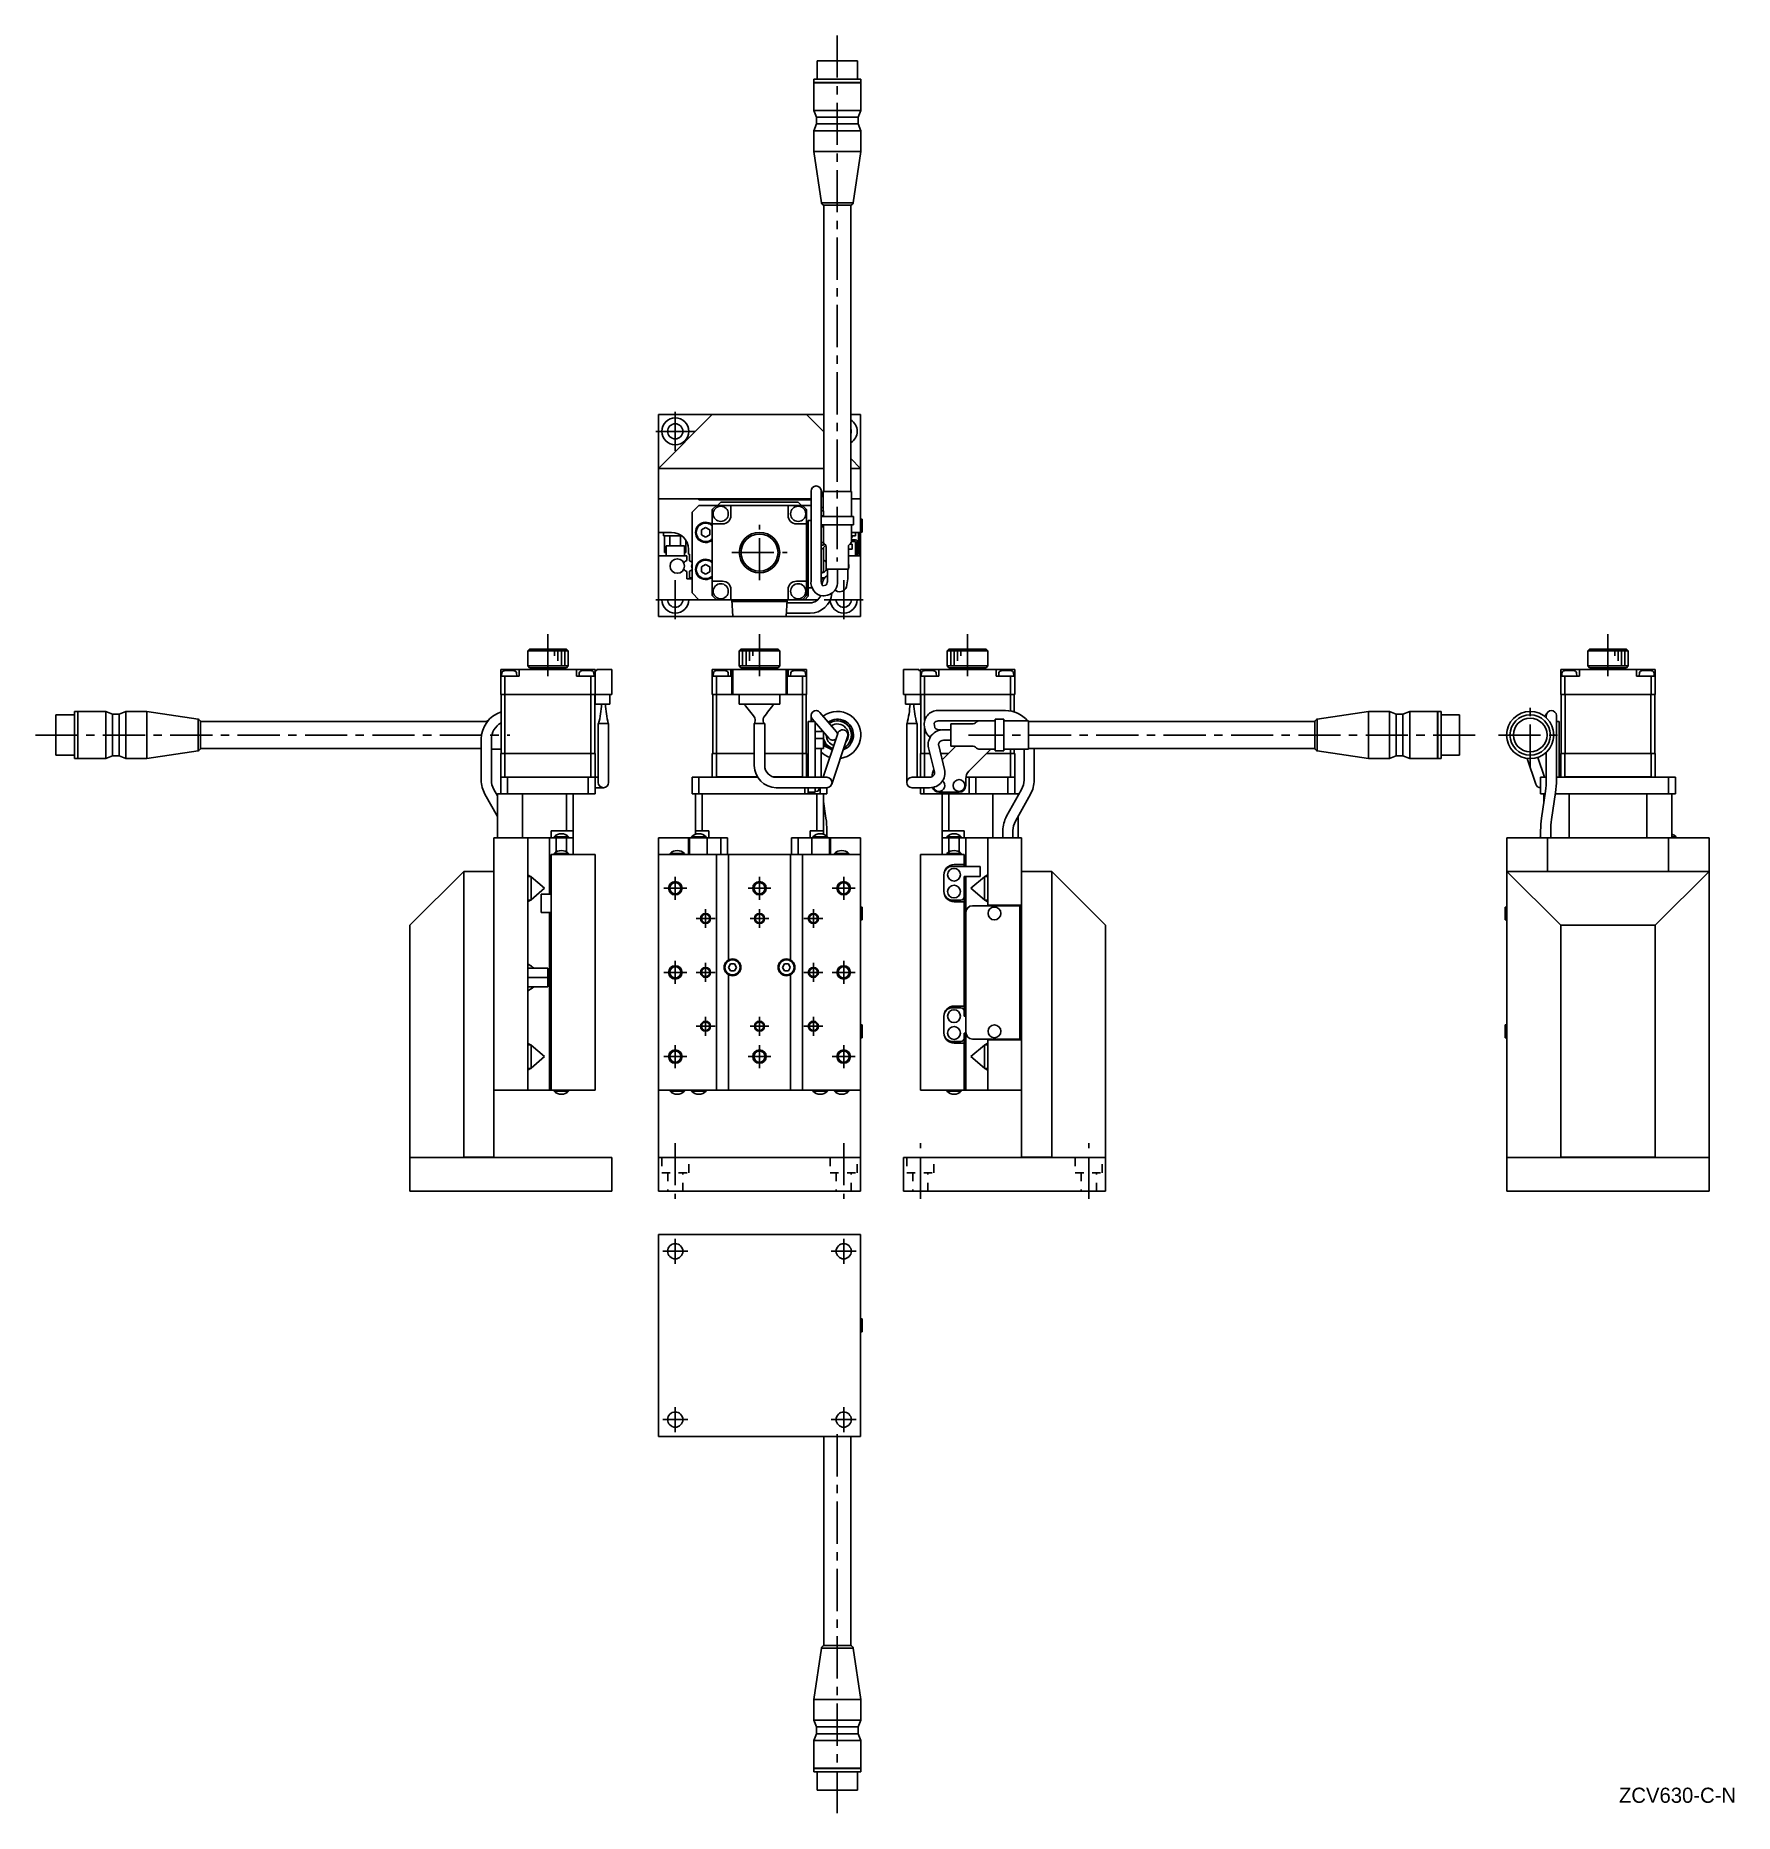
# Model space of a CAD drawing. Extents: x -98 to 407, y 14 to 542.
import ezdxf

# ---------------------------------------------------------------- set-up
doc = ezdxf.new("R2010")
doc.units = 0
doc.header["$LTSCALE"] = 10
doc.linetypes.add('CENTER', pattern=[2, 1.25, -0.25, 0.25, -0.25])
doc.linetypes.add('DOT', pattern=[0.5, 0.25, -0.25])
doc.layers.add('1', color=7, linetype='CONTINUOUS')
doc.styles.get("Standard").update_dxf_attribs({"font": 'FGP教科書体NT-M'})

msp = doc.modelspace()

# ---------------------------------------------------------------- texts
at = {"layer": '1', "color": 7}
msp.add_text('ZCV630-C-N', height=4.5, dxfattribs=at).set_placement((372.526074, 16.993359))

# ---------------------------------------------------------------- linework, layer by layer
at = {"layer": '1', "color": 4, "linetype": 'CENTER'}
for p, q in [((140.458552, 541.846529), (140.458552, 385.693581)), ((92.358552, 418.503647), (92.358552, 430.103647)), ((86.558552, 424.303647), (98.158552, 424.303647)), ((117.358552, 380.103647), (117.358552, 396.503647)), ((109.158552, 388.303647), (125.558552, 388.303647)), ((92.358552, 368.503647), (92.358552, 380.103647)), ((142.358552, 368.503647), (142.358552, 380.103647)), ((86.558552, 374.303647), (98.158552, 374.303647)), ((136.558552, 374.303647), (148.158552, 374.303647)), ((54.534767, 364.116384), (54.534767, 349.116384)), ((117.358552, 364.116384), (117.358552, 349.116384)), ((179.119169, 364.116384), (179.119169, 349.116384)), ((369.272359, 364.116384), (369.272359, 349.116384)), ((346.172359, 324.716385), (346.172359, 343.516383)), ((-97.565631, 334.116384), (43.207889, 334.116384)), ((329.853025, 334.116384), (179.42314, 334.116384)), ((336.77236, 334.116384), (355.572358, 334.116384)), ((92.358552, 285.216384), (92.358552, 292.016384)), ((117.358552, 285.216384), (117.358552, 292.016384)), ((142.358552, 285.216384), (142.358552, 292.016384)), ((88.958552, 288.616384), (95.758552, 288.616384)), ((113.958552, 288.616384), (120.758552, 288.616384)), ((138.958552, 288.616384), (145.758552, 288.616384)), ((101.358552, 276.816384), (101.358552, 282.416384)), ((117.358552, 276.816384), (117.358552, 282.416384)), ((133.358552, 276.816384), (133.358552, 282.416384)), ((98.558552, 279.616384), (104.158552, 279.616384)), ((114.558552, 279.616384), (120.158552, 279.616384)), ((130.558552, 279.616384), (136.158552, 279.616384)), ((92.358552, 260.216384), (92.358552, 267.016384)), ((101.358552, 260.816384), (101.358552, 266.416384)), ((133.358552, 260.816384), (133.358552, 266.416384)), ((142.358552, 260.216384), (142.358552, 267.016384)), ((88.958552, 263.616384), (95.758552, 263.616384)), ((98.558552, 263.616384), (104.158552, 263.616384)), ((130.558552, 263.616384), (136.158552, 263.616384)), ((138.958552, 263.616384), (145.758552, 263.616384)), ((101.358552, 244.816384), (101.358552, 250.416384)), ((117.358552, 244.816384), (117.358552, 250.416384)), ((133.358552, 244.816384), (133.358552, 250.416384)), ((98.558552, 247.616384), (104.158552, 247.616384)), ((114.558552, 247.616384), (120.158552, 247.616384)), ((130.558552, 247.616384), (136.158552, 247.616384)), ((88.958552, 238.616384), (95.758552, 238.616384)), ((92.358552, 235.216384), (92.358552, 242.016384)), ((113.958552, 238.616384), (120.758552, 238.616384)), ((117.358552, 235.216384), (117.358552, 242.016384)), ((138.958552, 238.616384), (145.758552, 238.616384)), ((142.358552, 235.216384), (142.358552, 242.016384)), ((92.358552, 212.879363), (92.358552, 196.38415)), ((142.358552, 212.879363), (142.358552, 196.38415)), ((165.119169, 196.38415), (165.119169, 212.879363)), ((215.119169, 196.38415), (215.119169, 212.879363)), ((88.658552, 180.802783), (96.058552, 180.802783)), ((92.358552, 177.102783), (92.358552, 184.502783)), ((138.658552, 180.802783), (146.058552, 180.802783)), ((142.358552, 177.102783), (142.358552, 184.502783)), ((92.358552, 127.102783), (92.358552, 134.502783)), ((142.358552, 127.102783), (142.358552, 134.502783)), ((88.658552, 130.802783), (96.058552, 130.802783)), ((138.658552, 130.802783), (146.058552, 130.802783)), ((140.458552, 126.442586), (140.458552, 13.838302))]:
    msp.add_line(p, q, dxfattribs=at)
at = {"layer": '1', "color": 7, "linetype": 'CONTINUOUS'}
for p, q in [((134.458554, 534.389436), (134.458554, 528.889435)), ((146.45855, 534.389436), (134.458554, 534.389436)), ((146.45855, 528.889435), (146.45855, 534.389436)), ((133.458553, 528.889435), (133.458553, 527.889433)), ((147.458551, 528.889435), (133.458553, 528.889435)), ((147.458551, 527.889433), (147.458551, 528.889435)), ((133.508553, 527.889433), (133.458553, 527.839433)), ((147.458551, 527.889433), (133.458553, 527.889433)), ((133.458553, 527.839433), (133.458553, 519.582433)), ((147.458551, 527.839433), (133.458553, 527.839433)), ((147.458551, 527.839433), (147.408551, 527.889433)), ((147.458551, 519.582433), (147.458551, 527.839433)), ((133.458553, 519.582433), (134.308552, 517.582433)), ((147.458551, 519.582433), (133.458553, 519.582433)), ((134.308552, 517.582433), (134.308552, 515.582433)), ((146.608552, 517.582433), (134.308552, 517.582433)), ((146.608552, 517.582433), (147.458551, 519.582433)), ((146.608552, 515.582433), (146.608552, 517.582433)), ((134.308552, 515.582433), (133.458553, 513.582433)), ((133.458553, 513.582433), (133.458553, 507.389434)), ((147.458551, 513.582433), (133.458553, 513.582433)), ((146.608552, 515.582433), (134.308552, 515.582433)), ((147.458551, 513.582433), (146.608552, 515.582433)), ((147.458551, 507.389434), (147.458551, 513.582433)), ((133.458553, 507.389434), (135.774227, 492.155451)), ((147.458551, 507.389434), (133.458553, 507.389434)), ((145.142878, 492.155451), (147.458551, 507.389434)), ((145.142878, 492.155451), (135.774227, 492.155451)), ((136.458552, 491.431777), (136.458552, 406.389434)), ((144.458552, 491.431777), (136.458552, 491.431777)), ((144.458552, 406.389434), (144.458552, 491.431777)), ((87.358552, 413.303647), (103.358552, 429.303647)), ((87.358552, 429.303647), (87.358552, 369.303647)), ((87.358552, 429.303647), (136.458552, 429.303647)), ((131.358552, 429.303647), (136.458552, 424.203647)), ((144.458552, 429.303647), (147.358552, 429.303647)), ((147.358552, 369.303647), (147.358552, 429.303647)), ((136.458552, 413.303647), (87.358552, 413.303647)), ((144.458552, 416.203647), (147.358552, 413.303647)), ((147.358552, 413.303647), (144.458552, 413.303647)), ((132.676229, 406.582165), (132.676229, 379.920056)), ((136.258552, 404.606382), (135.625118, 406.970394)), ((135.676229, 379.920056), (135.676229, 406.582165)), ((132.676229, 404.303647), (87.358552, 404.303647)), ((99.358552, 402.303647), (97.358552, 400.303647)), ((99.358552, 404.003647), (99.358552, 404.303647)), ((132.676229, 404.003647), (99.358552, 404.003647)), ((132.676229, 402.303647), (99.358552, 402.303647)), ((104.558552, 402.303647), (103.358552, 401.103647)), ((105.858552, 403.303647), (104.858552, 402.303647)), ((105.858552, 403.303647), (128.858552, 403.303647)), ((108.858552, 402.303647), (108.858552, 399.303647)), ((125.858552, 399.303647), (125.858552, 402.303647)), ((129.858552, 402.303647), (128.858552, 403.303647)), ((131.358552, 401.103647), (130.158552, 402.303647)), ((136.258552, 401.403647), (135.676229, 401.985971)), ((136.258552, 406.389434), (136.258552, 400.703647)), ((144.658552, 406.389434), (136.258552, 406.389434)), ((144.658552, 399.053647), (144.658552, 406.389434)), ((147.358552, 404.303647), (144.658552, 404.303647)), ((97.358552, 400.303647), (97.358552, 376.303647)), ((103.358552, 401.103647), (103.358552, 375.503647)), ((106.358552, 396.803647), (103.358552, 396.803647)), ((131.358552, 396.803647), (128.358552, 396.803647)), ((131.358552, 375.503647), (131.358552, 401.103647)), ((132.676229, 397.803647), (131.858552, 397.803647)), ((131.858552, 375.303647), (131.858552, 397.803647)), ((135.676229, 400.703647), (136.358552, 400.703647)), ((136.358552, 399.203647), (135.676229, 399.203647)), ((145.258552, 399.053647), (135.676229, 399.053647)), ((145.258552, 396.553647), (135.676229, 396.553647)), ((135.676229, 396.403647), (136.358552, 396.403647)), ((136.288552, 399.203647), (136.288552, 399.053647)), ((136.288552, 396.553647), (136.288552, 396.403647)), ((136.358552, 400.703647), (136.358552, 399.053647)), ((136.358552, 396.553647), (136.358552, 390.503647)), ((144.658552, 391.703647), (144.658552, 396.553647)), ((145.258552, 396.553647), (145.258552, 399.053647)), ((147.858552, 398.203647), (147.358552, 398.203647)), ((147.858552, 398.203647), (147.858552, 394.403647)), ((87.358552, 394.303647), (91.258552, 394.303647)), ((88.858552, 394.303647), (88.858552, 393.303647)), ((88.858552, 393.303647), (94.258552, 393.303647)), ((89.183126, 393.303647), (89.183126, 388.303647)), ((90.770839, 393.303647), (90.770839, 390.303647)), ((93.946266, 393.303647), (93.946266, 390.303647)), ((95.533979, 391.893418), (95.533979, 388.303647)), ((100.108552, 395.025335), (101.358552, 395.747023)), ((100.108552, 393.58196), (100.108552, 395.025335)), ((101.358552, 392.860272), (100.108552, 393.58196)), ((101.358552, 395.747023), (102.608552, 395.025335)), ((102.608552, 393.58196), (101.358552, 392.860272)), ((102.608552, 395.025335), (102.608552, 393.58196)), ((135.676229, 395.988326), (136.358552, 395.988326)), ((135.676229, 391.320892), (136.358552, 391.320892)), ((136.551446, 390.996541), (136.865659, 390.682327)), ((144.051446, 390.682327), (144.365659, 390.996541)), ((144.858552, 390.803647), (144.172766, 390.803647)), ((145.858552, 391.603647), (144.65354, 391.603647)), ((144.658552, 394.303647), (147.358552, 394.303647)), ((144.658552, 393.303647), (145.858552, 393.303647)), ((144.658552, 392.803647), (144.858552, 392.803647)), ((145.858552, 392.103647), (144.658552, 392.103647)), ((144.858552, 392.803647), (144.858552, 393.303647)), ((144.858552, 389.303647), (144.858552, 390.803647)), ((145.858552, 393.303647), (145.858552, 394.303647)), ((145.858552, 387.303647), (145.858552, 391.603647)), ((146.358552, 387.303647), (146.358552, 391.603647)), ((146.758552, 387.803647), (146.758552, 394.303647)), ((147.258552, 394.303647), (147.258552, 387.803647)), ((147.358552, 394.403647), (147.858552, 394.403647)), ((95.758552, 387.303647), (87.358552, 387.303647)), ((89.608552, 388.303647), (89.183126, 388.303647)), ((89.608552, 390.303647), (95.108552, 390.303647)), ((89.608552, 390.303647), (89.608552, 387.303647)), ((95.108552, 387.303647), (95.108552, 390.303647)), ((95.533979, 388.303647), (95.108552, 388.303647)), ((95.398457, 385.704287), (95.758552, 385.912188)), ((95.758552, 385.912188), (95.758552, 387.303647)), ((96.258552, 389.303647), (96.258552, 387.803647)), ((96.558552, 387.803647), (96.258552, 387.803647)), ((96.558552, 385.839927), (96.558552, 387.803647)), ((135.676229, 390.503647), (136.358552, 390.503647)), ((135.676229, 389.121324), (137.026602, 390.471697)), ((136.358552, 389.803647), (136.358552, 382.803647)), ((137.158552, 389.97522), (137.158552, 383.389434)), ((143.758552, 383.389434), (143.758552, 389.97522)), ((143.758552, 389.303647), (144.858552, 389.303647)), ((147.358552, 387.303647), (143.758552, 387.303647)), ((147.258552, 387.803647), (146.758552, 387.803647)), ((95.758552, 382.695107), (95.398457, 382.903008)), ((95.758552, 380.503647), (95.758552, 382.695107)), ((97.358552, 380.503647), (95.758552, 380.503647)), ((96.558552, 380.803647), (96.558552, 382.767367)), ((96.558552, 380.803647), (97.358552, 380.803647)), ((100.108552, 384.025335), (101.358552, 384.747023)), ((100.108552, 382.58196), (100.108552, 384.025335)), ((101.358552, 381.860272), (100.108552, 382.58196)), ((101.358552, 384.747023), (102.608552, 384.025335)), ((102.608552, 382.58196), (101.358552, 381.860272)), ((102.608552, 384.025335), (102.608552, 382.58196)), ((135.676229, 382.121324), (136.358552, 382.803647)), ((135.676229, 380.803647), (136.74147, 380.803647)), ((136.53456, 380.503647), (135.676229, 380.503647)), ((143.758552, 383.389434), (137.158552, 383.389434)), ((137.558552, 383.389434), (137.558552, 380.085747)), ((140.533136, 381.162901), (140.526898, 380.085747)), ((140.533136, 383.389434), (140.533136, 381.162901)), ((143.608552, 381.162901), (143.608552, 383.389434)), ((97.358552, 376.303647), (99.358552, 374.303647)), ((103.358552, 379.803647), (106.358552, 379.803647)), ((103.358552, 375.503647), (104.558552, 374.303647)), ((108.858552, 377.303647), (108.858552, 374.303647)), ((125.858552, 374.303647), (125.858552, 377.303647)), ((128.358552, 379.803647), (131.358552, 379.803647)), ((130.158552, 374.303647), (131.358552, 375.503647)), ((130.858552, 374.303647), (131.858552, 375.303647)), ((131.858552, 377.803647), (133.067382, 377.803647)), ((136.110668, 378.474752), (136.033109, 378.570373)), ((136.190295, 378.407195), (136.110668, 378.474752)), ((137.080021, 378.582659), (136.157794, 378.430174)), ((136.198396, 375.421278), (136.353573, 375.430285)), ((136.353573, 375.430285), (136.508024, 375.448006)), ((136.508024, 375.448006), (136.56732, 375.457155)), ((136.56732, 375.457155), (137.569412, 375.622846)), ((137.105027, 378.621072), (137.052983, 378.577956)), ((137.177039, 378.702774), (137.105027, 378.621072)), ((139.752528, 377.156203), (139.980673, 376.989259)), ((140.526898, 380.085747), (140.478245, 379.099443)), ((87.358552, 374.303647), (134.709483, 374.303647)), ((109.458192, 369.303647), (109.108552, 374.303647)), ((109.143516, 373.803647), (125.573589, 373.803647)), ((125.608552, 374.303647), (125.258922, 369.303647)), ((125.327097, 370.278647), (132.358552, 370.278647)), ((132.358552, 373.378647), (125.54387, 373.378647)), ((138.402299, 374.303647), (147.358552, 374.303647)), ((87.358552, 369.303647), (147.358552, 369.303647)), ((49.034767, 359.616384), (48.534767, 359.116384)), ((48.534767, 359.116384), (48.534767, 354.616384)), ((60.534767, 359.116384), (48.534767, 359.116384)), ((49.034767, 359.616384), (60.034767, 359.616384)), ((60.534767, 359.116384), (60.034767, 359.616384)), ((60.534767, 354.616384), (60.534767, 359.116384)), ((111.858552, 359.616384), (111.358552, 359.116384)), ((123.358552, 359.116384), (111.358552, 359.116384)), ((111.358552, 359.116384), (111.358552, 354.616384)), ((111.858552, 359.616384), (122.858552, 359.616384)), ((123.358552, 359.116384), (122.858552, 359.616384)), ((123.358552, 354.616384), (123.358552, 359.116384)), ((173.619169, 359.616384), (173.119169, 359.116384)), ((185.119169, 359.116384), (173.119169, 359.116384)), ((173.119169, 359.116384), (173.119169, 354.616384)), ((173.619169, 359.616384), (184.619169, 359.616384)), ((185.119169, 359.116384), (184.619169, 359.616384)), ((185.119169, 354.616384), (185.119169, 359.116384)), ((363.772359, 359.616384), (363.272359, 359.116384)), ((375.272359, 359.116384), (363.272359, 359.116384)), ((363.272359, 359.116384), (363.272359, 354.616384)), ((363.772359, 359.616384), (374.772359, 359.616384)), ((375.272359, 359.116384), (374.772359, 359.616384)), ((375.272359, 354.616384), (375.272359, 359.116384)), ((48.534767, 354.616384), (49.034767, 354.116384)), ((48.534767, 354.616384), (60.534767, 354.616384)), ((60.034767, 354.116384), (49.034767, 354.116384)), ((52.034767, 354.116384), (52.034767, 353.616384)), ((57.034767, 353.616384), (57.034767, 354.116384)), ((60.034767, 354.116384), (60.534767, 354.616384)), ((111.358552, 354.616384), (123.358552, 354.616384)), ((111.358552, 354.616384), (111.858552, 354.116384)), ((122.858552, 354.116384), (111.858552, 354.116384)), ((114.858552, 354.116384), (114.858552, 353.616384)), ((119.858552, 353.616384), (119.858552, 354.116384)), ((122.858552, 354.116384), (123.358552, 354.616384)), ((173.119169, 354.616384), (185.119169, 354.616384)), ((173.119169, 354.616384), (173.619169, 354.116384)), ((184.619169, 354.116384), (173.619169, 354.116384)), ((176.619169, 354.116384), (176.619169, 353.616384)), ((181.619169, 353.616384), (181.619169, 354.116384)), ((184.619169, 354.116384), (185.119169, 354.616384)), ((363.272359, 354.616384), (375.272359, 354.616384)), ((363.272359, 354.616384), (363.772359, 354.116384)), ((374.772359, 354.116384), (363.772359, 354.116384)), ((366.772359, 354.116384), (366.772359, 353.616384)), ((371.772359, 353.616384), (371.772359, 354.116384)), ((374.772359, 354.116384), (375.272359, 354.616384)), ((40.534767, 353.616384), (68.534767, 353.616384)), ((40.534767, 353.616384), (40.534767, 346.116384)), ((40.534767, 351.616384), (46.034767, 351.616384)), ((40.870967, 352.601664), (40.784767, 351.616384)), ((41.734767, 346.116384), (41.734767, 351.616384)), ((45.284767, 351.616384), (45.198566, 352.601664)), ((46.034767, 353.616384), (46.034767, 351.616384)), ((63.034767, 353.616384), (63.034767, 351.616384)), ((63.034767, 351.616384), (68.534767, 351.616384)), ((63.870967, 352.601664), (63.784767, 351.616384)), ((67.334767, 346.116384), (67.334767, 351.616384)), ((68.284767, 351.616384), (68.198566, 352.601664)), ((68.534767, 353.616384), (68.534767, 343.316384)), ((69.034767, 353.316384), (68.534767, 353.316384)), ((69.034767, 353.616384), (69.034767, 353.316384)), ((69.034767, 353.616384), (73.534767, 353.616384)), ((73.534767, 346.116384), (73.534767, 353.616384)), ((103.358552, 353.616384), (131.358552, 353.616384)), ((103.358552, 353.616384), (103.358552, 346.116384)), ((103.358552, 351.616384), (108.858552, 351.616384)), ((103.694753, 352.601664), (103.608552, 351.616384)), ((104.558552, 346.116384), (104.558552, 351.616384)), ((108.108552, 351.616384), (108.022352, 352.601664)), ((108.858552, 353.616384), (108.858552, 351.616384)), ((109.108552, 346.116384), (109.108552, 353.316384)), ((109.143516, 353.316384), (109.108552, 353.316384)), ((109.143516, 353.616384), (109.143516, 353.316384)), ((109.458186, 346.116384), (109.458186, 353.616384)), ((125.258918, 346.116384), (125.258918, 353.616384)), ((125.573589, 353.616384), (125.573589, 353.316384)), ((125.608552, 353.316384), (125.573589, 353.316384)), ((125.608552, 346.116384), (125.608552, 353.316384)), ((125.858552, 353.616384), (125.858552, 351.616384)), ((125.858552, 351.616384), (131.358552, 351.616384)), ((126.694753, 352.601664), (126.608552, 351.616384)), ((130.158552, 346.116384), (130.158552, 351.616384)), ((131.108552, 351.616384), (131.022352, 352.601664)), ((131.358552, 353.616384), (131.358552, 346.116384)), ((160.119169, 346.116384), (160.119169, 353.616384)), ((160.119169, 353.616384), (164.619169, 353.616384)), ((164.619169, 353.616384), (164.619169, 353.316384)), ((165.119169, 353.316384), (164.619169, 353.316384)), ((165.119169, 353.616384), (165.119169, 343.316384)), ((165.119169, 353.616384), (193.119169, 353.616384)), ((165.119169, 351.616384), (170.619169, 351.616384)), ((165.45537, 352.601664), (165.369169, 351.616384)), ((166.319169, 346.116384), (166.319169, 351.616384)), ((169.869169, 351.616384), (169.782969, 352.601664)), ((170.619169, 353.616384), (170.619169, 351.616384)), ((187.619169, 353.616384), (187.619169, 351.616384)), ((187.619169, 351.616384), (193.119169, 351.616384)), ((188.45537, 352.601664), (188.369169, 351.616384)), ((191.919169, 346.116384), (191.919169, 351.616384)), ((192.869169, 351.616384), (192.782969, 352.601664)), ((193.119169, 353.616384), (193.119169, 346.116384)), ((355.272359, 353.616384), (383.272359, 353.616384)), ((355.272359, 353.616384), (355.272359, 346.116384)), ((355.272359, 351.616384), (360.772359, 351.616384)), ((355.60856, 352.601664), (355.522359, 351.616384)), ((356.472359, 346.116384), (356.472359, 351.616384)), ((360.022359, 351.616384), (359.936158, 352.601664)), ((360.772359, 353.616384), (360.772359, 351.616384)), ((377.772359, 353.616384), (377.772359, 351.616384)), ((377.772359, 351.616384), (383.272359, 351.616384)), ((378.60856, 352.601664), (378.522359, 351.616384)), ((382.072359, 346.116384), (382.072359, 351.616384)), ((383.022359, 351.616384), (382.936158, 352.601664)), ((383.272359, 353.616384), (383.272359, 346.116384)), ((40.534767, 346.116384), (73.534767, 346.116384)), ((40.634767, 328.616384), (40.634767, 346.116384)), ((41.776188, 328.616384), (41.776188, 346.116384)), ((67.293345, 328.616384), (67.293345, 346.116384)), ((68.434767, 328.616384), (68.434767, 346.116384)), ((72.934767, 343.316384), (68.534767, 343.316384)), ((72.934767, 346.116384), (72.934767, 343.316384)), ((103.358552, 346.116384), (131.358552, 346.116384)), ((103.458552, 328.616384), (103.458552, 346.116384)), ((104.599974, 328.616384), (104.599974, 346.116384)), ((111.358552, 346.116384), (111.358552, 343.316384)), ((123.358552, 343.316384), (111.358552, 343.316384)), ((123.358552, 346.116384), (123.358552, 343.316384)), ((130.117131, 328.616384), (130.117131, 346.116384)), ((131.258552, 328.616384), (131.258552, 346.116384)), ((160.119169, 346.116384), (193.119169, 346.116384)), ((160.719169, 346.116384), (160.719169, 343.316384)), ((165.119169, 343.316384), (160.719169, 343.316384)), ((165.219169, 328.616384), (165.219169, 346.116384)), ((166.360591, 338.476088), (166.360591, 346.116384)), ((191.877748, 341.244865), (191.877748, 346.116384)), ((193.019169, 340.96037), (193.019169, 346.116384)), ((355.272359, 346.116384), (383.272359, 346.116384)), ((355.372359, 328.616384), (355.372359, 346.116384)), ((356.51378, 328.616384), (356.51378, 346.116384)), ((382.030938, 328.616384), (382.030938, 346.116384)), ((383.172359, 328.616384), (383.172359, 346.116384)), ((-91.551022, 340.116382), (-91.551022, 328.116386)), ((-86.051021, 340.116382), (-91.551022, 340.116382)), ((-86.051021, 341.116383), (-86.051021, 327.116385)), ((-85.051019, 341.116383), (-86.051021, 341.116383)), ((-85.051019, 341.116383), (-85.051019, 327.116385)), ((-85.001019, 341.116383), (-85.051019, 341.066383)), ((-85.001019, 341.116383), (-85.001019, 327.116385)), ((-76.744019, 341.116383), (-85.001019, 341.116383)), ((-76.744019, 341.116383), (-76.744019, 327.116385)), ((-74.744019, 340.266384), (-76.744019, 341.116383)), ((-74.744019, 340.266384), (-74.744019, 327.966384)), ((-72.744019, 340.266384), (-74.744019, 340.266384)), ((-70.744019, 341.116383), (-72.744019, 340.266384)), ((-72.744019, 340.266384), (-72.744019, 327.966384)), ((-70.744019, 341.116383), (-70.744019, 327.116385)), ((-64.55102, 341.116383), (-70.744019, 341.116383)), ((-64.55102, 341.116383), (-64.55102, 327.116385)), ((-49.317037, 338.80071), (-64.55102, 341.116383)), ((-49.317037, 338.80071), (-49.317037, 329.432058)), ((-48.593363, 338.116384), (-48.593363, 330.116384)), ((36.44898, 338.116384), (-48.593363, 338.116384)), ((36.44898, 338.316384), (36.44898, 337.965008)), ((36.726453, 338.316384), (36.44898, 338.316384)), ((115.959664, 339.260503), (116.00611, 339.143894)), ((118.473982, 338.982974), (118.507613, 339.133406)), ((118.507613, 339.133406), (118.547466, 339.240095)), ((118.547466, 339.240095), (118.631855, 339.381911)), ((133.700472, 338.116384), (131.858552, 338.116384)), ((131.858552, 321.566384), (131.858552, 338.116384)), ((132.676229, 338.116384), (132.676229, 339.874714)), ((133.032118, 338.904655), (137.914443, 333.146326)), ((133.858552, 337.929941), (133.858552, 321.566384)), ((140.202662, 335.086442), (135.320338, 340.844772)), ((138.352036, 338.266238), (137.76931, 337.956397)), ((169.367393, 337.866981), (169.459533, 337.95912)), ((190.397687, 341.374714), (170.735578, 341.374714)), ((170.735578, 338.374714), (187.369169, 338.374714)), ((181.812063, 338.023491), (181.497849, 337.709277)), ((187.369169, 338.316384), (182.519169, 338.316384)), ((187.369169, 329.416384), (187.369169, 338.816384)), ((189.869169, 338.816384), (187.369169, 338.816384)), ((189.869169, 329.416384), (189.869169, 338.816384)), ((189.869169, 338.374714), (190.397687, 338.374714)), ((197.204956, 338.316384), (189.869169, 338.316384)), ((197.204956, 329.916384), (197.204956, 338.316384)), ((282.247299, 338.116384), (197.204956, 338.116384)), ((282.247299, 330.116384), (282.247299, 338.116384)), ((298.204956, 341.116383), (282.970973, 338.80071)), ((282.970973, 329.432058), (282.970973, 338.80071)), ((298.204956, 327.116385), (298.204956, 341.116383)), ((304.397955, 341.116383), (298.204956, 341.116383)), ((304.397955, 327.116385), (304.397955, 341.116383)), ((306.397955, 340.266384), (304.397955, 341.116383)), ((306.397955, 327.966384), (306.397955, 340.266384)), ((308.397955, 340.266384), (306.397955, 340.266384)), ((310.397955, 341.116383), (308.397955, 340.266384)), ((308.397955, 327.966384), (308.397955, 340.266384)), ((310.397955, 327.116385), (310.397955, 341.116383)), ((318.654955, 341.116383), (310.397955, 341.116383)), ((318.654955, 327.116385), (318.654955, 341.116383)), ((318.704955, 341.066383), (318.654955, 341.116383)), ((318.704955, 327.116385), (318.704955, 341.116383)), ((319.704957, 341.116383), (318.704955, 341.116383)), ((319.704957, 327.116385), (319.704957, 341.116383)), ((325.204958, 340.116382), (319.704957, 340.116382)), ((325.204958, 328.116386), (325.204958, 340.116382)), ((350.361031, 339.72486), (351.310573, 340.844772)), ((350.954683, 339.874714), (350.954683, 339.228073)), ((353.954683, 320.750359), (353.954683, 339.874714)), ((354.772359, 338.116384), (353.954683, 338.116384)), ((354.772359, 321.616384), (354.772359, 338.116384)), ((34.756249, 332.874714), (34.756249, 320.750359)), ((37.756249, 320.750359), (37.756249, 332.874714)), ((69.459767, 337.516384), (69.459767, 320.016384)), ((72.559767, 337.516384), (69.459767, 337.516384)), ((72.559767, 320.016384), (72.559767, 337.516384)), ((115.808552, 337.516384), (115.808552, 325.016384)), ((118.908552, 337.516384), (115.808552, 337.516384)), ((115.843795, 337.536733), (115.836887, 337.516384)), ((118.908552, 325.016384), (118.908552, 337.516384)), ((133.858552, 335.116384), (136.244087, 335.116384)), ((133.858552, 333.116384), (136.358552, 333.116384)), ((140.588107, 334.606532), (136.241229, 321.566433)), ((136.358552, 334.98138), (136.358552, 330.066384)), ((143.529013, 333.62623), (138.829011, 319.526231)), ((164.194169, 337.516384), (161.094169, 337.516384)), ((161.094169, 337.516384), (161.094169, 320.016384)), ((164.194169, 321.566384), (164.194169, 337.516384)), ((166.26711, 337.134952), (166.432801, 335.953062)), ((166.360591, 328.616384), (166.360591, 336.468144)), ((169.238057, 337.551454), (169.246885, 337.66242)), ((169.403748, 336.369563), (169.238057, 337.551454)), ((169.246885, 337.66242), (169.301267, 337.778899)), ((169.301267, 337.778899), (169.367393, 337.866981)), ((169.410715, 336.335397), (169.403748, 336.369563)), ((169.460348, 336.222896), (169.410715, 336.335397)), ((169.522133, 336.136972), (169.460348, 336.222896)), ((169.605793, 336.049494), (169.522133, 336.136972)), ((169.711977, 335.962602), (169.605793, 336.049494)), ((171.294785, 335.616384), (170.901269, 335.616384)), ((174.204956, 335.666384), (171.978423, 335.666384)), ((174.204956, 330.816384), (174.204956, 337.416384)), ((180.790742, 337.416384), (174.204956, 337.416384)), ((-91.551022, 328.116386), (-86.051021, 328.116386)), ((-76.744019, 327.116385), (-74.744019, 327.966384)), ((-74.744019, 327.966384), (-72.744019, 327.966384)), ((-72.744019, 327.966384), (-70.744019, 327.116385)), ((-64.55102, 327.116385), (-49.317037, 329.432058)), ((-48.593363, 330.116384), (34.756249, 330.116384)), ((37.756249, 329.916384), (40.634767, 329.916384)), ((40.534767, 328.616384), (40.534767, 321.716384)), ((40.534767, 328.616384), (68.534767, 328.616384)), ((41.734767, 328.616384), (41.734767, 321.616384)), ((67.334767, 328.616384), (67.334767, 321.616384)), ((68.534767, 328.616384), (68.534767, 321.716384)), ((103.358552, 328.616384), (103.358552, 321.616384)), ((103.358552, 328.616384), (115.808552, 328.616384)), ((104.558552, 328.616384), (104.558552, 321.716384)), ((118.908552, 328.616384), (131.358552, 328.616384)), ((130.158552, 328.616384), (130.158552, 321.716384)), ((131.358552, 328.616384), (131.358552, 321.616384)), ((133.858552, 330.066384), (136.358552, 330.066384)), ((135.676229, 321.616384), (135.676229, 330.066384)), ((136.358552, 331.592769), (137.955892, 330.743449)), ((136.358552, 331.026484), (138.352036, 329.96653)), ((165.119169, 328.616384), (165.119169, 321.716384)), ((165.119169, 328.616384), (167.95105, 328.616384)), ((166.319169, 328.616384), (166.319169, 321.616384)), ((167.549802, 330.261414), (169.28762, 323.136752)), ((170.528427, 331.273105), (170.537943, 331.418069)), ((170.537101, 331.12926), (170.528427, 331.273105)), ((170.561505, 330.996016), (170.537101, 331.12926)), ((170.537943, 331.418069), (170.565513, 331.560597)), ((172.299323, 323.871354), (170.561505, 330.996016)), ((170.565513, 331.560597), (170.609967, 331.697473)), ((170.609967, 331.697473), (170.669508, 331.826384)), ((170.669508, 331.826384), (170.742206, 331.945973)), ((171.141935, 328.616384), (173.462315, 328.616384)), ((171.596932, 326.751001), (175.662315, 330.816384)), ((171.978423, 332.566384), (174.204956, 332.566384)), ((174.204956, 330.816384), (180.790742, 330.816384)), ((186.076024, 329.916384), (179.497849, 323.338209)), ((181.497849, 330.523491), (181.812063, 330.209277)), ((182.519169, 329.916384), (187.369169, 329.916384)), ((184.776024, 328.616384), (193.119169, 328.616384)), ((187.369169, 329.416384), (189.869169, 329.416384)), ((189.869169, 329.916384), (197.204956, 329.916384)), ((191.877748, 328.616384), (191.877748, 329.916384)), ((191.919169, 328.616384), (191.919169, 321.616384)), ((193.019169, 328.616384), (193.019169, 329.916384)), ((193.119169, 328.616384), (193.119169, 321.716384)), ((195.897687, 329.916384), (195.897687, 320.750359)), ((197.204956, 330.116384), (282.247299, 330.116384)), ((198.897687, 320.750359), (198.897687, 330.116384)), ((282.970973, 329.432058), (298.204956, 327.116385)), ((304.397955, 327.116385), (306.397955, 327.966384)), ((306.397955, 327.966384), (308.397955, 327.966384)), ((308.397955, 327.966384), (310.397955, 327.116385)), ((319.704957, 328.116386), (325.204958, 328.116386)), ((350.372869, 321.616384), (348.416389, 327.485825)), ((350.954683, 329.004695), (350.954683, 320.750359)), ((355.272359, 328.616384), (355.272359, 321.616384)), ((355.272359, 328.616384), (383.272359, 328.616384)), ((356.472359, 328.616384), (356.472359, 321.716384)), ((382.072359, 328.616384), (382.072359, 321.716384)), ((383.272359, 328.616384), (383.272359, 321.616384)), ((-86.051021, 327.116385), (-85.051019, 327.116385)), ((-85.051019, 327.166385), (-85.001019, 327.116385)), ((-85.001019, 327.116385), (-76.744019, 327.116385)), ((-70.744019, 327.116385), (-64.55102, 327.116385)), ((169.179617, 322.306384), (169.106919, 322.186795)), ((169.239158, 322.435295), (169.179617, 322.306384)), ((169.283612, 322.572171), (169.239158, 322.435295)), ((169.311182, 322.714699), (169.283612, 322.572171)), ((169.28762, 323.136752), (169.312024, 323.003508)), ((169.320698, 322.859663), (169.311182, 322.714699)), ((169.312024, 323.003508), (169.320698, 322.859663)), ((298.204956, 327.116385), (304.397955, 327.116385)), ((310.397955, 327.116385), (318.654955, 327.116385)), ((318.654955, 327.116385), (318.704955, 327.166385)), ((318.704955, 327.116385), (319.704957, 327.116385)), ((345.251574, 327.17721), (347.8019, 319.526231)), ((39.534767, 316.075549), (38.472169, 317.980946)), ((40.534767, 321.716384), (40.634767, 321.616384)), ((40.534767, 316.616384), (40.534767, 321.616384)), ((40.534767, 321.616384), (68.534767, 321.616384)), ((42.534767, 321.616384), (42.534767, 316.616384)), ((66.534767, 316.616384), (66.534767, 321.616384)), ((68.434767, 321.616384), (68.534767, 321.716384)), ((68.534767, 321.616384), (68.534767, 316.616384)), ((68.534767, 321.566384), (69.459767, 321.566384)), ((71.009767, 318.466384), (68.534767, 318.466384)), ((97.358552, 316.616384), (97.358552, 321.616384)), ((97.358552, 321.616384), (116.760115, 321.616384)), ((99.358552, 321.616384), (99.358552, 316.616384)), ((104.458552, 321.616384), (104.558552, 321.716384)), ((104.558552, 321.716384), (116.700593, 321.716384)), ((121.352322, 321.716384), (130.158552, 321.716384)), ((121.773317, 321.616384), (131.858552, 321.616384)), ((137.358552, 321.566384), (122.358552, 321.566384)), ((122.358552, 318.466384), (137.358552, 318.466384)), ((130.158552, 321.716384), (130.258552, 321.616384)), ((130.858552, 321.566384), (130.858552, 321.616384)), ((130.858552, 316.616384), (130.858552, 318.466384)), ((131.858552, 318.466384), (131.858552, 316.616384)), ((131.858552, 317.116384), (133.858552, 317.116384)), ((133.858552, 321.616384), (136.258042, 321.616384)), ((133.858552, 317.116384), (133.858552, 318.466384)), ((133.858552, 317.366384), (134.54134, 317.42612)), ((135.358552, 321.566384), (135.358552, 321.616384)), ((135.358552, 316.616384), (135.358552, 318.466384)), ((137.358552, 318.466384), (137.358552, 316.616384)), ((167.870702, 321.566384), (162.644169, 321.566384)), ((162.644169, 318.466384), (167.870702, 318.466384)), ((165.119169, 321.716384), (165.219169, 321.616384)), ((165.119169, 321.566384), (165.119169, 321.616384)), ((165.119169, 321.616384), (168.267202, 321.616384)), ((165.119169, 316.616384), (165.119169, 318.466384)), ((166.119169, 321.616384), (166.119169, 321.566384)), ((166.119169, 318.466384), (166.119169, 316.616384)), ((176.619169, 317.116384), (170.619169, 317.116384)), ((178.619169, 321.216889), (178.619169, 319.116384)), ((178.645888, 321.616384), (193.119169, 321.616384)), ((179.619169, 316.616384), (179.619169, 321.616384)), ((181.619169, 321.616384), (181.619169, 316.616384)), ((195.181767, 317.980946), (190.714982, 309.971327)), ((191.119169, 316.616384), (191.119169, 321.616384)), ((193.019169, 321.616384), (193.119169, 321.716384)), ((193.119169, 321.616384), (193.119169, 316.616384)), ((349.272359, 316.616384), (349.272359, 321.616384)), ((349.272359, 321.616384), (350.954683, 321.616384)), ((350.728428, 317.472041), (349.531557, 309.462422)), ((352.498614, 309.019057), (353.695485, 317.028676)), ((353.954683, 321.616384), (389.272359, 321.616384)), ((356.372359, 321.616384), (356.472359, 321.716384)), ((356.472359, 321.716384), (382.072359, 321.716384)), ((382.072359, 321.716384), (382.172359, 321.616384)), ((387.272359, 316.616384), (387.272359, 321.616384)), ((389.272359, 321.616384), (389.272359, 316.616384)), ((35.852061, 316.519771), (39.534767, 309.916125)), ((39.534767, 303.616384), (39.534767, 316.616384)), ((39.534767, 316.616384), (68.534767, 316.616384)), ((47.034767, 316.616384), (47.034767, 303.616384)), ((60.034767, 305.616384), (60.034767, 316.616384)), ((62.034767, 298.616384), (62.034767, 316.616384)), ((137.358552, 316.616384), (97.358552, 316.616384)), ((98.358552, 304.644811), (98.358552, 316.616384)), ((100.358552, 316.616384), (100.358552, 305.616384)), ((134.358552, 305.616384), (134.358552, 316.616384)), ((136.358552, 304.644811), (136.358552, 316.616384)), ((137.099355, 309.462422), (136.358552, 314.419968)), ((194.119169, 316.616384), (165.119169, 316.616384)), ((171.619169, 298.616384), (171.619169, 316.616384)), ((173.619169, 316.616384), (173.619169, 305.616384)), ((186.619169, 303.616384), (186.619169, 316.616384)), ((193.33509, 308.510152), (197.801875, 316.519771)), ((194.119169, 316.616384), (194.119169, 316.075549)), ((350.600568, 316.616384), (349.272359, 316.616384)), ((350.272359, 314.419968), (350.272359, 316.616384)), ((353.633876, 316.616384), (389.272359, 316.616384)), ((357.772359, 316.616384), (357.772359, 303.616384)), ((380.772359, 303.616384), (380.772359, 316.616384)), ((388.272359, 316.616384), (388.272359, 303.616384)), ((194.119169, 309.916125), (194.119169, 303.616384)), ((62.034767, 303.616384), (38.534767, 303.616384)), ((38.534767, 208.616384), (38.534767, 303.616384)), ((48.534767, 228.616384), (48.534767, 303.616384)), ((55.034767, 303.616384), (55.034767, 286.866384)), ((55.534767, 303.616384), (55.534767, 305.616384)), ((62.034767, 305.616384), (55.534767, 305.616384)), ((60.684767, 303.908632), (56.384767, 303.908632)), ((56.384767, 303.908632), (56.384767, 303.616384)), ((56.998487, 303.616384), (56.998487, 299.393173)), ((60.071047, 303.616384), (60.071047, 299.393173)), ((60.684767, 303.616384), (60.684767, 303.908632)), ((87.358552, 303.616384), (107.858552, 303.616384)), ((87.358552, 208.716384), (87.358552, 303.616384)), ((96.258552, 303.616384), (96.258552, 298.616384)), ((96.558552, 303.616384), (96.558552, 298.616384)), ((97.208552, 303.908632), (97.208552, 303.616384)), ((101.508552, 303.908632), (97.208552, 303.908632)), ((102.358552, 305.616384), (98.358552, 305.616384)), ((101.508552, 303.616384), (101.508552, 303.908632)), ((101.858552, 298.616384), (101.858552, 303.616384)), ((102.358552, 303.616384), (102.358552, 305.616384)), ((105.858552, 298.616384), (105.858552, 303.616384)), ((107.858552, 303.616384), (107.858552, 298.616384)), ((126.858552, 298.616384), (126.858552, 303.616384)), ((126.858552, 303.616384), (147.358552, 303.616384)), ((128.858552, 303.616384), (128.858552, 298.616384)), ((132.358552, 303.616384), (132.358552, 305.616384)), ((132.358552, 305.616384), (136.358552, 305.616384)), ((132.858552, 298.616384), (132.858552, 303.616384)), ((133.208552, 303.908632), (133.208552, 303.616384)), ((137.508552, 303.908632), (133.208552, 303.908632)), ((137.358552, 304.052452), (137.358552, 305.74074)), ((137.508552, 303.616384), (137.508552, 303.908632)), ((138.158552, 298.616384), (138.158552, 303.616384)), ((138.458552, 298.616384), (138.458552, 303.616384)), ((147.358552, 208.716384), (147.358552, 303.616384)), ((178.119169, 305.616384), (171.619169, 305.616384)), ((195.119169, 303.616384), (171.619169, 303.616384)), ((177.269169, 303.908632), (172.969169, 303.908632)), ((172.969169, 303.908632), (172.969169, 303.616384)), ((173.582889, 299.393173), (173.582889, 303.616384)), ((176.655449, 299.393173), (176.655449, 303.616384)), ((177.269169, 303.616384), (177.269169, 303.908632)), ((178.119169, 303.616384), (178.119169, 305.616384)), ((178.619169, 295.116384), (178.619169, 303.616384)), ((185.119169, 303.616384), (185.119169, 283.416384)), ((189.619169, 305.74074), (189.619169, 303.616384)), ((192.619169, 303.616384), (192.619169, 305.74074)), ((195.119169, 208.616384), (195.119169, 303.616384)), ((339.272359, 303.616384), (399.272359, 303.616384)), ((339.272359, 208.716384), (339.272359, 303.616384)), ((349.272359, 303.908632), (349.122359, 303.908632)), ((349.122359, 303.908632), (349.122359, 303.616384)), ((349.272359, 305.74074), (349.272359, 303.616384)), ((351.272359, 293.616384), (351.272359, 303.616384)), ((352.272359, 303.616384), (352.272359, 305.74074)), ((387.272359, 293.616384), (387.272359, 303.616384)), ((389.422359, 303.908632), (388.272359, 303.908632)), ((389.422359, 303.616384), (389.422359, 303.908632)), ((399.272359, 208.716384), (399.272359, 303.616384)), ((55.534767, 228.616384), (55.534767, 298.616384)), ((55.534767, 298.616384), (68.534767, 298.616384)), ((60.684767, 298.908632), (56.384767, 298.908632)), ((56.384767, 298.908632), (56.384767, 298.616384)), ((60.684767, 298.616384), (60.684767, 298.908632)), ((68.534767, 228.616384), (68.534767, 298.616384)), ((147.358552, 298.616384), (87.358552, 298.616384)), ((90.808552, 298.908632), (90.808552, 298.616384)), ((95.108552, 298.908632), (90.808552, 298.908632)), ((95.108552, 298.616384), (95.108552, 298.908632)), ((104.558552, 228.616384), (104.558552, 298.616384)), ((108.158552, 267.309555), (108.158552, 298.616384)), ((126.558552, 298.616384), (126.558552, 267.309555)), ((130.158552, 298.616384), (130.158552, 228.616384)), ((139.608552, 298.908632), (139.608552, 298.616384)), ((143.908552, 298.908632), (139.608552, 298.908632)), ((143.908552, 298.616384), (143.908552, 298.908632)), ((165.119169, 228.616384), (165.119169, 298.616384)), ((165.119169, 298.616384), (178.119169, 298.616384)), ((177.269169, 298.908632), (172.969169, 298.908632)), ((172.969169, 298.908632), (172.969169, 298.616384)), ((177.269169, 298.616384), (177.269169, 298.908632)), ((178.119169, 295.116384), (178.119169, 298.616384)), ((29.534767, 293.616384), (13.534767, 277.616384)), ((29.534767, 293.616384), (38.534767, 293.616384)), ((29.534767, 293.616384), (29.534767, 208.716384)), ((48.657285, 292.516384), (48.534767, 292.358041)), ((49.534767, 292.116384), (48.534767, 292.116384)), ((49.405944, 292.116576), (48.657285, 292.516384)), ((53.534767, 288.616384), (49.534516, 292.022448)), ((49.534767, 285.116384), (49.534767, 292.116384)), ((172.119169, 287.616384), (172.119169, 292.616384)), ((174.619169, 295.116384), (182.919169, 295.116384)), ((175.119169, 295.616384), (178.119169, 295.616384)), ((178.119169, 250.616384), (178.119169, 292.116384)), ((182.919169, 292.116384), (178.119169, 292.116384)), ((178.619169, 245.816384), (178.619169, 292.116384)), ((184.119388, 292.022424), (180.119169, 288.616384)), ((182.919169, 295.116384), (182.919169, 292.116384)), ((184.119169, 292.116384), (184.119169, 285.116384)), ((185.119169, 292.116384), (184.119169, 292.116384)), ((184.996652, 292.516384), (184.247964, 292.116556)), ((185.119169, 292.358041), (184.996652, 292.516384)), ((204.119169, 293.616384), (195.119169, 293.616384)), ((204.119169, 208.716384), (204.119169, 293.616384)), ((220.119169, 277.616384), (204.119169, 293.616384)), ((339.272359, 293.616384), (399.272359, 293.616384)), ((355.272359, 277.616384), (339.272359, 293.616384)), ((399.272359, 293.616384), (383.272359, 277.616384)), ((49.534547, 285.210343), (53.534767, 288.616384)), ((52.534767, 281.366384), (52.534767, 286.866384)), ((55.534767, 286.866384), (52.534767, 286.866384)), ((180.119169, 288.616384), (184.119418, 285.210321)), ((48.534767, 285.116384), (49.534767, 285.116384)), ((48.534767, 284.874727), (48.657284, 284.716384)), ((48.657284, 284.716384), (49.405971, 285.116212)), ((52.534767, 281.366384), (55.534767, 281.366384)), ((55.034767, 281.366384), (55.034767, 228.616384)), ((147.858552, 283.016384), (147.358552, 283.016384)), ((147.858552, 283.016384), (147.858552, 279.216384)), ((177.119169, 285.116384), (174.619169, 285.116384)), ((178.119169, 284.616384), (175.119169, 284.616384)), ((194.619169, 283.416384), (180.619169, 283.416384)), ((184.119169, 285.116384), (185.119169, 285.116384)), ((184.247992, 285.116193), (184.996651, 284.716384)), ((184.996651, 284.716384), (185.119169, 284.874727)), ((185.119169, 283.616384), (195.119169, 283.616384)), ((193.619169, 283.616384), (193.619169, 283.416384)), ((194.619169, 283.416384), (194.619169, 243.816384)), ((338.772359, 279.216384), (338.772359, 283.016384)), ((339.272359, 283.016384), (338.772359, 283.016384)), ((13.534767, 208.716384), (13.534767, 277.616384)), ((147.358552, 279.216384), (147.858552, 279.216384)), ((220.119169, 277.616384), (220.119169, 208.716384)), ((338.772359, 279.216384), (339.272359, 279.216384)), ((383.272359, 277.616384), (355.272359, 277.616384)), ((355.272359, 277.616384), (355.272359, 208.716384)), ((383.272359, 208.716384), (383.272359, 277.616384)), ((48.657285, 266.016384), (48.534767, 265.858041)), ((48.534767, 264.866384), (54.534767, 264.866384)), ((48.752903, 265.999663), (48.657285, 266.016384)), ((48.885908, 265.945403), (48.752903, 265.999663)), ((54.534767, 264.866384), (54.534767, 259.366384)), ((108.203852, 265.116384), (108.781202, 266.116384)), ((108.781202, 264.116384), (108.203852, 265.116384)), ((108.781202, 266.116384), (109.935903, 266.116384)), ((109.935903, 264.116384), (108.781202, 264.116384)), ((109.935903, 266.116384), (110.513253, 265.116384)), ((110.513253, 265.116384), (109.935903, 264.116384)), ((124.203852, 265.116384), (124.781202, 266.116384)), ((124.781202, 264.116384), (124.203852, 265.116384)), ((124.781202, 266.116384), (125.935903, 266.116384)), ((125.935903, 264.116384), (124.781202, 264.116384)), ((125.935903, 266.116384), (126.513253, 265.116384)), ((126.513253, 265.116384), (125.935903, 264.116384)), ((48.534767, 262.116384), (54.534767, 262.116384)), ((48.534767, 259.366384), (54.534767, 259.366384)), ((108.158552, 228.616384), (108.158552, 262.923213)), ((126.558552, 262.923213), (126.558552, 228.616384)), ((48.534767, 258.374727), (48.657284, 258.216384)), ((48.657284, 258.216384), (48.791952, 258.246401)), ((175.119169, 253.616384), (178.119169, 253.616384)), ((172.119169, 245.616384), (172.119169, 250.616384)), ((177.119169, 253.116384), (174.619169, 253.116384)), ((178.619169, 250.616384), (178.119169, 250.616384)), ((147.858552, 248.016384), (147.358552, 248.016384)), ((147.358552, 244.216384), (147.858552, 244.216384)), ((147.858552, 248.016384), (147.858552, 244.216384)), ((174.619169, 243.116384), (177.119169, 243.116384)), ((178.119169, 245.616384), (178.629194, 245.616384)), ((178.119169, 228.616384), (178.119169, 245.616384)), ((178.619169, 228.616384), (178.619169, 245.616384)), ((194.619169, 243.816384), (180.619169, 243.816384)), ((185.119169, 243.816384), (185.119169, 228.616384)), ((195.119169, 243.616384), (185.119169, 243.616384)), ((193.619169, 243.816384), (193.619169, 243.616384)), ((338.772359, 244.216384), (338.772359, 248.016384)), ((339.272359, 248.016384), (338.772359, 248.016384)), ((338.772359, 244.216384), (339.272359, 244.216384)), ((48.657272, 242.516384), (48.534767, 242.358041)), ((49.534767, 242.116384), (48.534767, 242.116384)), ((49.405912, 242.116599), (48.657272, 242.516384)), ((53.534767, 238.616384), (49.534148, 242.022721)), ((49.534576, 235.210365), (53.534767, 238.616384)), ((49.534767, 235.116384), (49.534767, 242.116384)), ((178.119169, 242.616384), (175.119169, 242.616384)), ((184.119704, 242.022659), (180.119169, 238.616384)), ((180.119169, 238.616384), (184.119492, 235.210267)), ((184.119169, 242.116384), (184.119169, 235.116384)), ((185.119169, 242.116384), (184.119169, 242.116384)), ((184.996659, 242.516384), (184.24844, 242.116898)), ((185.119169, 242.358041), (184.996659, 242.516384)), ((48.534767, 235.116384), (49.534767, 235.116384)), ((48.534767, 234.874727), (48.657287, 234.716384)), ((48.657287, 234.716384), (49.405274, 235.11571)), ((184.119169, 235.116384), (185.119169, 235.116384)), ((184.248246, 235.11601), (184.996648, 234.716384)), ((184.996648, 234.716384), (185.119169, 234.874727)), ((68.534767, 228.616384), (38.534767, 228.616384)), ((56.384767, 228.616384), (56.384767, 228.324136)), ((56.384767, 228.324136), (60.684767, 228.324136)), ((60.684767, 228.324136), (60.684767, 228.616384)), ((147.358552, 228.616384), (87.358552, 228.616384)), ((90.808552, 228.616384), (90.808552, 228.324136)), ((90.808552, 228.324136), (95.108552, 228.324136)), ((95.108552, 228.324136), (95.108552, 228.616384)), ((97.208552, 228.616384), (97.208552, 228.324136)), ((97.208552, 228.324136), (101.508552, 228.324136)), ((101.508552, 228.324136), (101.508552, 228.616384)), ((133.208552, 228.616384), (133.208552, 228.324136)), ((133.208552, 228.324136), (137.508552, 228.324136)), ((137.508552, 228.324136), (137.508552, 228.616384)), ((139.608552, 228.616384), (139.608552, 228.324136)), ((139.608552, 228.324136), (143.908552, 228.324136)), ((143.908552, 228.324136), (143.908552, 228.616384)), ((195.119169, 228.616384), (165.119169, 228.616384)), ((172.969169, 228.616384), (172.969169, 228.324136)), ((172.969169, 228.324136), (177.269169, 228.324136)), ((177.269169, 228.324136), (177.269169, 228.616384)), ((13.534767, 208.716384), (13.634767, 208.616384)), ((13.534767, 208.616384), (13.534767, 198.616384)), ((73.534767, 208.616384), (13.534767, 208.616384)), ((29.434767, 208.616384), (29.534767, 208.716384)), ((29.534767, 208.716384), (38.534767, 208.716384)), ((73.534767, 208.616384), (73.534767, 198.616384)), ((87.358552, 208.716384), (87.458552, 208.616384)), ((87.358552, 208.616384), (87.358552, 198.616384)), ((147.358552, 208.616384), (87.358552, 208.616384)), ((147.258552, 208.616384), (147.358552, 208.716384)), ((147.358552, 208.616384), (147.358552, 198.616384)), ((160.119169, 208.616384), (160.119169, 198.616384)), ((220.119169, 208.616384), (160.119169, 208.616384)), ((195.119169, 208.716384), (204.119169, 208.716384)), ((204.119169, 208.716384), (204.219169, 208.616384)), ((220.019169, 208.616384), (220.119169, 208.716384)), ((220.119169, 208.616384), (220.119169, 198.616384)), ((339.272359, 208.716384), (339.372359, 208.616384)), ((339.272359, 208.616384), (339.272359, 198.616384)), ((399.272359, 208.616384), (339.272359, 208.616384)), ((355.172359, 208.616384), (355.272359, 208.716384)), ((355.272359, 208.716384), (383.272359, 208.716384)), ((383.272359, 208.716384), (383.372359, 208.616384)), ((399.172359, 208.616384), (399.272359, 208.716384)), ((399.272359, 208.616384), (399.272359, 198.616384)), ((73.534767, 198.616384), (13.534767, 198.616384)), ((147.358552, 198.616384), (87.358552, 198.616384)), ((220.119169, 198.616384), (160.119169, 198.616384)), ((399.272359, 198.616384), (339.272359, 198.616384)), ((87.358552, 185.802783), (87.358552, 125.802783)), ((147.358552, 185.802783), (87.358552, 185.802783)), ((147.358552, 125.802783), (147.358552, 185.802783)), ((147.858552, 160.702783), (147.358552, 160.702783)), ((147.858552, 160.702783), (147.858552, 156.902783)), ((147.358552, 156.902783), (147.858552, 156.902783)), ((87.358552, 125.802783), (147.358552, 125.802783)), ((136.458552, 125.802783), (136.458552, 63.674653)), ((144.458552, 63.674653), (144.458552, 125.802783)), ((136.458552, 63.674653), (144.458552, 63.674653)), ((135.774227, 62.950979), (133.458553, 47.716997)), ((135.774227, 62.950979), (145.142878, 62.950979)), ((147.458551, 47.716997), (145.142878, 62.950979)), ((133.458553, 47.716997), (147.458551, 47.716997)), ((133.458553, 47.716997), (133.458553, 41.523998)), ((147.458551, 41.523998), (147.458551, 47.716997)), ((133.458553, 41.523998), (147.458551, 41.523998)), ((133.458553, 41.523998), (134.308552, 39.523998)), ((134.308552, 37.523998), (133.458553, 35.523998)), ((134.308552, 39.523998), (146.608552, 39.523998)), ((134.308552, 39.523998), (134.308552, 37.523998)), ((134.308552, 37.523998), (146.608552, 37.523998)), ((146.608552, 39.523998), (147.458551, 41.523998)), ((146.608552, 37.523998), (146.608552, 39.523998)), ((147.458551, 35.523998), (146.608552, 37.523998)), ((133.458553, 35.523998), (147.458551, 35.523998)), ((133.458553, 35.523998), (133.458553, 27.266998)), ((147.458551, 27.266998), (147.458551, 35.523998)), ((133.458553, 27.266998), (147.458551, 27.266998)), ((133.458553, 27.266998), (133.508553, 27.216998)), ((133.458553, 27.216998), (147.458551, 27.216998)), ((133.458553, 27.216998), (133.458553, 26.216996)), ((147.408551, 27.216998), (147.458551, 27.266998)), ((147.458551, 26.216996), (147.458551, 27.216998)), ((133.458553, 26.216996), (147.458551, 26.216996)), ((134.458554, 26.216996), (134.458554, 20.716995)), ((146.45855, 20.716995), (146.45855, 26.216996)), ((134.458554, 20.716995), (146.45855, 20.716995))]:
    msp.add_line(p, q, dxfattribs=at)
at = {"layer": '1', "color": 9, "linetype": 'CONTINUOUS'}
for p, q in [((56.534767, 357.616384), (56.534767, 359.116384)), ((57.534767, 356.116384), (57.534767, 359.116384)), ((58.534767, 354.616384), (58.534767, 359.116384)), ((59.534767, 354.616384), (59.534767, 359.116384)), ((112.358552, 359.116384), (112.358552, 354.616384)), ((113.358552, 359.116384), (113.358552, 354.616384)), ((114.358552, 359.116384), (114.358552, 356.116384)), ((115.358552, 359.116384), (115.358552, 357.616384)), ((174.119169, 359.116384), (174.119169, 354.616384)), ((175.119169, 359.116384), (175.119169, 354.616384)), ((176.119169, 359.116384), (176.119169, 356.116384)), ((177.119169, 359.116384), (177.119169, 357.616384)), ((371.272359, 357.616384), (371.272359, 359.116384)), ((372.272359, 356.116384), (372.272359, 359.116384)), ((373.272359, 354.616384), (373.272359, 359.116384)), ((374.272359, 354.616384), (374.272359, 359.116384))]:
    msp.add_line(p, q, dxfattribs=at)
at = {"layer": '1', "color": 9, "linetype": 'DOT'}
for p, q in [((88.358552, 208.616384), (88.358552, 204.116384)), ((96.358552, 204.116384), (96.358552, 208.616384)), ((138.358552, 208.616384), (138.358552, 204.116384)), ((146.358552, 204.116384), (146.358552, 208.616384)), ((161.119169, 208.616384), (161.119169, 204.116384)), ((169.119169, 204.116384), (169.119169, 208.616384)), ((211.119169, 208.616384), (211.119169, 204.116384)), ((219.119169, 204.116384), (219.119169, 208.616384)), ((88.358552, 204.116384), (96.358552, 204.116384)), ((90.108552, 204.116384), (90.108552, 198.616384)), ((94.608552, 198.616384), (94.608552, 204.116384)), ((138.358552, 204.116384), (146.358552, 204.116384)), ((140.108552, 204.116384), (140.108552, 198.616384)), ((144.608552, 198.616384), (144.608552, 204.116384)), ((161.119169, 204.116384), (169.119169, 204.116384)), ((162.869169, 204.116384), (162.869169, 198.616384)), ((167.369169, 198.616384), (167.369169, 204.116384)), ((211.119169, 204.116384), (219.119169, 204.116384)), ((212.869169, 204.116384), (212.869169, 198.616384)), ((217.369169, 198.616384), (217.369169, 204.116384))]:
    msp.add_line(p, q, dxfattribs=at)
at = {"layer": '1', "color": 7, "linetype": 'CONTINUOUS'}
for centre, radius in [((92.358552, 424.303647), 4), ((92.358552, 424.303647), 2.25), ((105.858552, 399.803647), 2.25), ((128.858552, 399.803647), 2.25), ((117.358552, 388.303647), 6), ((117.358552, 388.303647), 5.5), ((92.958552, 384.303647), 2.15), ((105.858552, 376.803647), 2.25), ((128.858552, 376.803647), 2.25), ((346.172359, 334.116384), 6.999999), ((346.172359, 334.116384), 5.999998), ((346.172359, 334.116384), 5), ((176.619169, 319.116384), 1.75), ((175.119169, 292.616384), 1.9), ((92.358552, 288.616384), 1.65), ((117.358552, 288.616384), 1.65), ((142.358552, 288.616384), 1.65), ((175.119169, 287.616384), 1.9), ((101.358552, 279.616384), 1.25), ((117.358552, 279.616384), 1.25), ((133.358552, 279.616384), 1.25), ((187.119169, 281.116384), 1.9), ((92.358552, 263.616384), 1.65), ((101.358552, 263.616384), 1.25), ((109.358552, 265.116384), 2.5), ((109.358552, 265.116384), 2.25), ((125.358552, 265.116384), 2.5), ((125.358552, 265.116384), 2.25), ((133.358552, 263.616384), 1.25), ((142.358552, 263.616384), 1.65), ((101.358552, 247.616384), 1.25), ((117.358552, 247.616384), 1.25), ((133.358552, 247.616384), 1.25), ((175.119169, 250.616384), 1.9), ((175.119169, 245.616384), 1.9), ((187.119169, 246.116384), 1.9), ((92.358552, 238.616384), 1.65), ((117.358552, 238.616384), 1.65), ((142.358552, 238.616384), 1.65), ((92.358552, 180.802783), 2.25), ((142.358552, 180.802783), 2.25), ((92.358552, 130.802783), 2.25), ((142.358552, 130.802783), 2.25)]:
    msp.add_circle(centre, radius, dxfattribs=at)
at = {"layer": '1', "color": 9, "linetype": 'CONTINUOUS'}
for centre, radius in [((92.358552, 288.616384), 2), ((117.358552, 288.616384), 2), ((142.358552, 288.616384), 2), ((101.358552, 279.616384), 1.5), ((117.358552, 279.616384), 1.5), ((133.358552, 279.616384), 1.5), ((92.358552, 263.616384), 2), ((101.358552, 263.616384), 1.5), ((133.358552, 263.616384), 1.5), ((142.358552, 263.616384), 2), ((101.358552, 247.616384), 1.5), ((117.358552, 247.616384), 1.5), ((133.358552, 247.616384), 1.5), ((92.358552, 238.616384), 2), ((117.358552, 238.616384), 2), ((142.358552, 238.616384), 2)]:
    msp.add_circle(centre, radius, dxfattribs=at)
at = {"layer": '1', "color": 7, "linetype": 'CONTINUOUS'}
for centre, radius, start, end in [((136.746469, 492.389435), 1.000002, 193.531698, 253.266744), ((144.170635, 492.389435), 1.000002, 286.733256, 346.468302), ((142.358552, 424.303647), 4, 301.668243, 58.331757), ((142.358552, 424.303647), 2.25, 338.960527, 21.039473), ((134.176229, 406.582165), 1.5, 0, 180), ((101.358552, 394.303647), 3, 48.189685, 311.810315), ((101.358552, 394.303647), 2.75, 43.341758, 316.658242), ((106.358552, 399.303647), 2.5, 270, 0), ((128.358552, 399.303647), 2.5, 180, 270), ((133.358552, 394.303647), 3, 120, 131.810315), ((133.358552, 394.303647), 2.75, 123.055731, 136.658242), ((133.788552, 393.803647), 3.3, 51.98772, 55.108576), ((91.258552, 389.303647), 5, 0, 90), ((133.358552, 394.303647), 2.75, 223.341758, 236.944269), ((133.358552, 394.303647), 3, 228.189685, 240), ((137.258552, 391.703647), 1, 205.841969, 225), ((143.658552, 391.703647), 1, 315, 0), ((145.858552, 391.603647), 0.5, 0, 90), ((96.273457, 384.188743), 1.75, 120, 142.435105), ((96.158552, 384.303647), 1.5875, 40.895446, 75.405971), ((101.358552, 383.303647), 3, 48.189685, 311.810315), ((101.358552, 383.303647), 2.75, 43.341758, 316.658242), ((135.358552, 384.303647), 2.15, 33.153411, 62.282252), ((136.158552, 389.97522), 1, 0, 45), ((144.758552, 389.97522), 1, 135, 180), ((96.273457, 384.418552), 1.75, 217.564895, 240), ((96.158552, 384.303647), 1.5875, 284.594029, 319.104554), ((99.358552, 384.303647), 2.15, 158.471096, 201.528904), ((135.358552, 384.303647), 2.15, 280.307363, 333.762946), ((139.075391, 378.705193), 3.13434, 118.943556, 179.714409), ((138.558552, 384.303647), 1.5875, 216.779043, 230.955687), ((134.445254, 381.071665), 9.163752, 345.02570302, 0.57045972), ((141.758552, 384.303647), 2.15, 329.368846, 334.835688), ((141.758552, 384.303647), 2.15, 338.471092, 21.528908), ((106.358552, 377.303647), 2.5, 0, 90), ((128.358552, 377.303647), 2.5, 90, 180), ((132.358552, 376.828647), 6.55, 270, 354.456871), ((132.358552, 376.828647), 3.45, 270, 337.034865), ((136.614087, 379.374899), 3.975414, 172.11807232, 263.99787546), ((138.104362, 379.840073), 2.42945, 178.11335334, 211.50873762), ((135.137487, 380.009523), 2.422265, 327.35214888, 1.80328155), ((136.603278, 379.3864), 3.885583, 284.397394, 355.765499), ((141.151013, 378.79112), 2.148581, 236.9955857, 357.67299069), ((92.358552, 374.303647), 4, 180, 0), ((92.358552, 374.303647), 2.25, 180, 0), ((142.358552, 374.303647), 4, 181.424466, 0), ((142.358552, 374.303647), 2.25, 180, 0), ((41.369065, 352.558086), 0.5, 107.629155, 175), ((43.034767, 347.316384), 6, 72.370845, 107.629155), ((44.700468, 352.558086), 0.5, 5, 72.370845), ((64.369065, 352.558086), 0.5, 107.629155, 175), ((66.034767, 347.316384), 6, 72.370845, 107.629155), ((67.700468, 352.558086), 0.5, 5, 72.370845), ((104.192851, 352.558086), 0.5, 107.629155, 175), ((105.858552, 347.316384), 6, 72.370845, 107.629155), ((107.524254, 352.558086), 0.5, 5, 72.370845), ((127.192851, 352.558086), 0.5, 107.629155, 175), ((128.858552, 347.316384), 6, 72.370845, 107.629155), ((130.524254, 352.558086), 0.5, 5, 72.370845), ((165.953468, 352.558086), 0.5, 107.629155, 175), ((167.619169, 347.316384), 6, 72.370845, 107.629155), ((169.284871, 352.558086), 0.5, 5, 72.370845), ((188.953468, 352.558086), 0.5, 107.629155, 175), ((190.619169, 347.316384), 6, 72.370845, 107.629155), ((192.284871, 352.558086), 0.5, 5, 72.370845), ((356.106657, 352.558086), 0.5, 107.629155, 175), ((357.772359, 347.316384), 6, 72.370845, 107.629155), ((359.438061, 352.558086), 0.5, 5, 72.370845), ((379.106657, 352.558086), 0.5, 107.629155, 175), ((380.772359, 347.316384), 6, 72.370845, 107.629155), ((382.438061, 352.558086), 0.5, 5, 72.370845), ((38.651945, 345.155005), 31.878043, 346.135879, 356.693532), ((103.212877, 345.124099), 31.671896, 183.27201, 193.898579), ((65.419691, 302.662948), 62.399278, 35.9094579, 40.65516187), ((197.66958, 279.780864), 98.991145, 140.07156107, 142.98065532), ((128.098031, 345.477834), 34.032002, 346.470847, 356.358564), ((194.601027, 345.09447), 31.474277, 183.238552, 193.932037), ((-49.551021, 337.828467), 1.000002, 16.733256, 76.468302), ((43.256249, 332.874714), 8.5, 107.963415, 180), ((113.1345, 338.622135), 2.918626, 338.16789876, 10.29805231), ((121.822568, 338.706066), 3.360016, 175.27273389, 200.7364772), ((134.176229, 339.874714), 1.5, 40.29366, 220.29366), ((140.458552, 334.116384), 6.999999, 277.558637, 126.754096), ((140.458552, 334.116384), 4.684326, 98.41451, 124.624276), ((140.458552, 334.116384), 4.2, 298.489249, 124.387686), ((140.558552, 334.116384), 4.7, 290.804188, 118), ((140.558552, 334.116384), 4.2, 296.626366, 90.682165), ((170.322734, 337.335192), 4.060564, 84.164558, 182.826586), ((170.671586, 336.404407), 1.971346, 88.13979172, 127.93994245), ((182.519169, 337.316384), 1, 90, 135), ((190.397687, 332.874714), 8.5, 39.806468, 90), ((190.397687, 332.874714), 5.5, 81.648045, 90), ((283.204957, 337.828467), 1.000002, 103.531698, 163.266744), ((352.454683, 339.874714), 1.5, 0, 180), ((43.256249, 332.874714), 5.5, 118.465735, 180), ((140.458552, 334.116384), 4.2, 192.527905, 251.127052), ((140.458552, 334.116384), 3.3, 181.383524, 251.007594), ((139.058552, 334.116384), 1.5, 220.29366, 311.33755), ((140.458552, 334.116384), 3.3, 319.947649, 122.768655), ((139.058552, 334.116384), 1.5, 11.791652, 40.29366), ((142.058552, 334.116384), 1.55, 341.565051, 161.565051), ((170.037288, 336.525523), 3.649663, 189.024296, 236.819783), ((171.876628, 331.232986), 4.434566, 88.684659, 192.655631), ((170.854884, 337.672822), 2.056961, 236.24596132, 271.29214151), ((180.790742, 338.416384), 1, 270, 315), ((-49.551021, 330.404301), 1.000002, 283.531698, 343.266744), ((140.458552, 334.116384), 6.999999, 226.906636, 251.302253), ((140.458552, 334.116384), 4.684326, 208.924309, 214.447206), ((140.558552, 334.116384), 4.7, 242, 250.016962), ((171.954544, 331.07213), 1.494445, 89.08446534, 144.2162546), ((180.790742, 329.816384), 1, 45, 90), ((182.519169, 330.916384), 1, 225, 270), ((283.204957, 330.404301), 1.000002, 196.733256, 256.468302), ((122.358552, 325.016384), 6.55, 180, 270), ((122.358552, 325.016384), 3.45, 180, 270), ((167.972497, 322.899782), 4.434566, 268.684659, 12.655631), ((167.894581, 323.060638), 1.494445, 269.08446534, 324.2162546), ((173.619169, 321.70217), 5, 154.390034, 179.400276), ((181.619169, 321.216889), 3, 135, 180), ((43.448203, 320.744547), 8.691956, 179.961693, 209.081673), ((43.445009, 320.743717), 5.688764, 179.933111, 209.055331), ((71.009767, 320.016384), 1.55, 180, 0), ((134.497762, 317.924218), 0.5, 275, 344.637451), ((130.158552, 319.116384), 5, 344.637451, 352.530408), ((137.358552, 320.016384), 1.55, 270, 90), ((162.644169, 320.016384), 1.55, 90, 270), ((170.619169, 319.116384), 2, 196.695284, 270), ((170.619169, 319.116384), 1.75, 197.412357, 51.771311), ((176.619169, 319.116384), 2, 270, 0), ((190.204321, 320.744908), 5.693369, 330.956706, 0.054852), ((190.207781, 320.744017), 8.689909, 330.914821, 0.041814), ((349.272359, 320.016384), 1.55, 198.434949, 270), ((328.422481, 320.658464), 22.532389, 351.870253, 0.233673), ((328.294481, 320.667604), 25.660335, 351.847322, 0.184779), ((111.726545, 305.825458), 25.632147, 359.810628, 8.15727), ((198.309076, 305.747081), 8.689909, 150.914821, 180.041814), ((198.312535, 305.74619), 5.693369, 150.956706, 180.054852), ((374.93256, 305.823494), 25.660335, 171.847322, 180.184779), ((374.804561, 305.832635), 22.532389, 171.870253, 180.233673), ((58.534767, 301.816384), 3, 44.220044, 135.779956), ((99.358552, 301.816384), 3, 44.220044, 135.779956), ((135.358552, 301.816384), 3, 44.220044, 135.779956), ((175.119169, 301.816384), 3, 44.220044, 135.779956), ((351.272359, 301.816384), 3, 131.810315, 135.779956), ((387.272359, 301.816384), 3, 44.220044, 70.528779), ((58.534767, 296.816384), 3, 44.220044, 135.779956), ((92.958552, 296.816384), 3, 44.220044, 135.779956), ((141.758552, 296.816384), 3, 44.220044, 135.779956), ((175.119169, 296.816384), 3, 44.220044, 135.779956), ((175.119169, 292.616384), 3, 90, 180), ((174.619169, 292.616384), 2.5, 90, 180), ((175.119169, 287.616384), 3, 180, 270), ((174.619169, 287.616384), 2.5, 180, 270), ((177.119169, 286.116384), 1, 270, 0), ((180.619169, 281.416384), 2, 90, 180), ((43.710262, 257.308556), 10.068885, 48.64690147, 59.0677749), ((44.522863, 265.897769), 8.761767, 299.15938028, 311.79929046), ((175.119169, 250.616384), 3, 90, 180), ((174.619169, 250.616384), 2.5, 90, 180), ((177.119169, 252.116384), 1, 0, 90), ((175.119169, 245.616384), 3, 180, 270), ((174.619169, 245.616384), 2.5, 180, 270), ((177.119169, 244.116384), 1, 270, 0), ((180.619169, 245.816384), 2, 180, 270), ((58.534767, 230.416384), 3, 224.220044, 315.779956), ((92.958552, 230.416384), 3, 224.220044, 315.779956), ((99.358552, 230.416384), 3, 224.220044, 315.779956), ((135.358552, 230.416384), 3, 224.220044, 315.779956), ((141.758552, 230.416384), 3, 224.220044, 315.779956), ((175.119169, 230.416384), 3, 224.220044, 315.779956), ((136.746469, 62.716996), 1.000002, 106.733256, 166.468302), ((144.170635, 62.716996), 1.000002, 13.531698, 73.266744)]:
    msp.add_arc(centre, radius, start, end, dxfattribs=at)

msp.set_redraw_order([(e.dxf.handle, doc.entitydb.next_handle()) for e in msp.query("TEXT MTEXT ATTDEF DIMENSION ARC_DIMENSION")])  # texts and dimensions are drawn at this point

doc.saveas('drawing.dxf')
